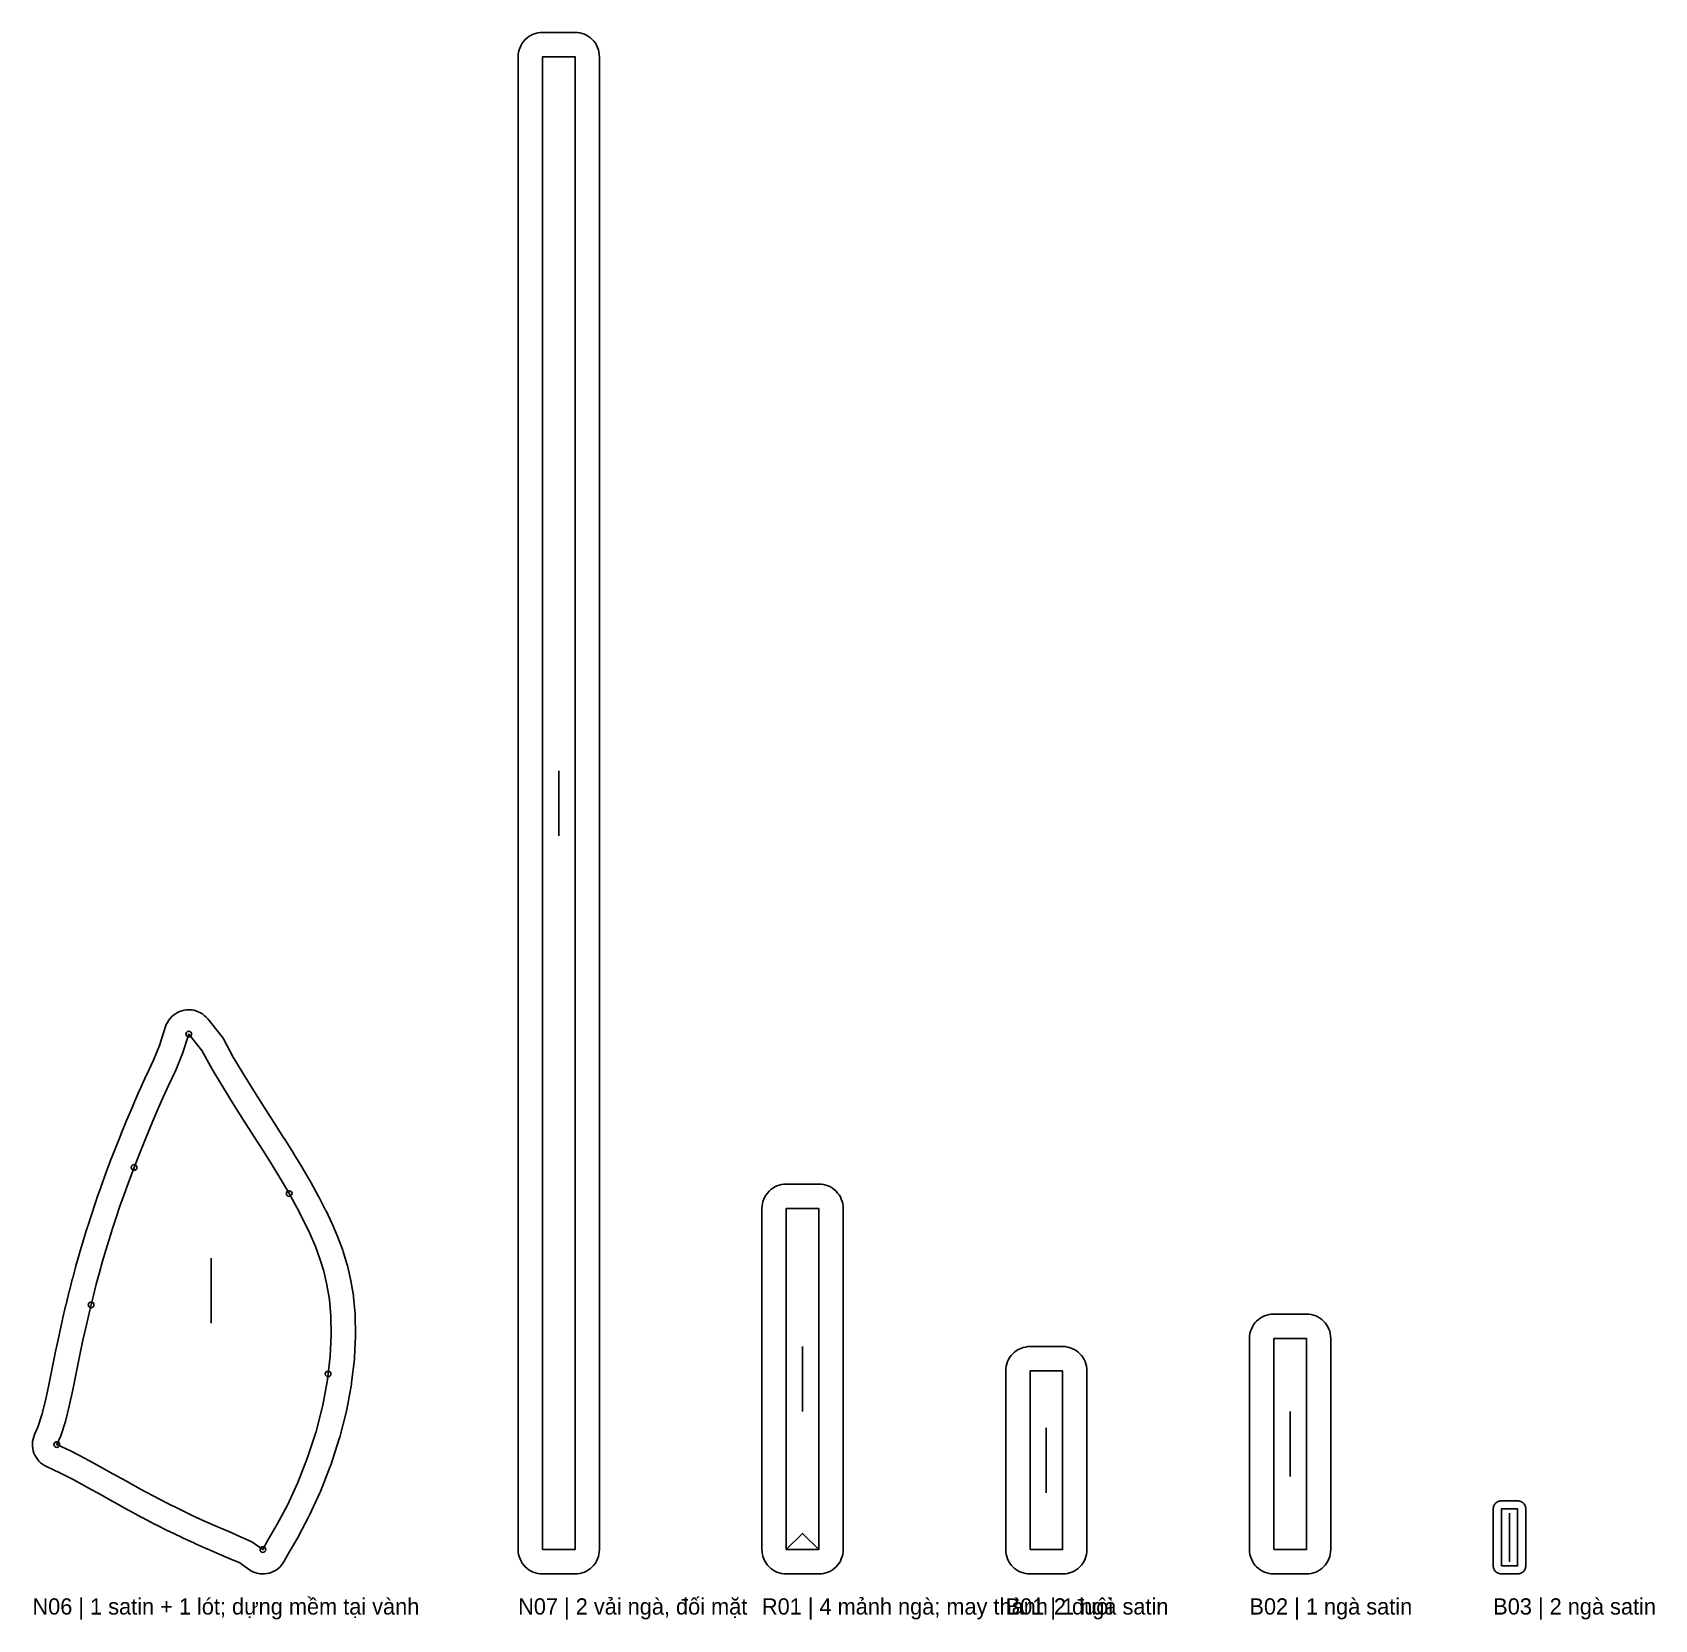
# Model space of a CAD drawing. Header units: millimetres. Extents: x 0 to 995, y -21 to 196.
# Drawn here: x 795 to 994.6, y -5.6 to 189.8 of the extents above; entities that cross this region are included whole.
import ezdxf

# ---------------------------------------------------------------- set-up
doc = ezdxf.new("R2010")
doc.units = ezdxf.units.MM
for name, color, linetype in [('CUT', 7, 'Continuous'), ('GRAIN', 8, 'Continuous'), ('LABEL', 7, 'Continuous'), ('NOTCH', 5, 'Continuous'), ('SEW', 1, 'Continuous')]:
    doc.layers.add(name, color=color, linetype=linetype)

msp = doc.modelspace()

# ---------------------------------------------------------------- texts
at = {"layer": 'LABEL'}
for s, p in [('N06 | 1 satin + 1 lót; dựng mềm tại vành', (795, -5)), ('N07 | 2 vải ngà, đối mặt', (854.77, -5)), ('R01 | 4 mảnh ngà; may thành 2 đuôi', (884.77, -5)), ('B01 | 1 ngà satin', (914.77, -5)), ('B02 | 1 ngà satin', (944.77, -5)), ('B03 | 2 ngà satin', (974.77, -5))]:
    msp.add_text(s, height=2, dxfattribs=at).set_placement(p)

# ---------------------------------------------------------------- linework, layer by layer
at = {"layer": 'CUT'}
for points in [[(854.77, 3), (854.77, 186.78), (854.79, 187.08), (854.83, 187.37), (854.9, 187.65), (855, 187.93), (855.13, 188.2), (855.28, 188.45), (855.45, 188.69), (855.65, 188.9), (855.87, 189.1), (856.1, 189.28), (856.36, 189.43), (856.62, 189.55), (856.9, 189.65), (857.19, 189.72), (857.48, 189.77), (857.77, 189.78), (861.77, 189.78), (862.07, 189.77), (862.36, 189.72), (862.64, 189.65), (862.92, 189.55), (863.19, 189.43), (863.44, 189.28), (863.67, 189.1), (863.89, 188.9), (864.09, 188.69), (864.27, 188.45), (864.42, 188.2), (864.54, 187.93), (864.64, 187.65), (864.71, 187.37), (864.76, 187.08), (864.77, 186.78), (864.77, 3), (864.76, 2.71), (864.71, 2.41), (864.64, 2.13), (864.54, 1.85), (864.42, 1.59), (864.27, 1.33), (864.09, 1.1), (863.89, 0.88), (863.67, 0.68), (863.44, 0.51), (863.19, 0.35), (862.92, 0.23), (862.64, 0.13), (862.36, 0.06), (862.07, 0.01), (861.77, 0), (857.77, 0), (857.48, 0.01), (857.19, 0.06), (856.9, 0.13), (856.62, 0.23), (856.36, 0.35), (856.1, 0.51), (855.87, 0.68), (855.65, 0.88), (855.45, 1.1), (855.28, 1.33), (855.13, 1.59), (855, 1.85), (854.9, 2.13), (854.83, 2.41), (854.79, 2.71), (854.77, 3)], [(799.94, 36.42), (799.95, 36.45), (800.34, 37.9), (800.35, 37.94), (800.75, 39.33), (800.75, 39.36), (801.15, 40.71), (801.16, 40.74), (801.57, 42.07), (801.58, 42.1), (802, 43.44), (802.01, 43.46), (802.45, 44.82), (802.46, 44.85), (802.93, 46.24), (802.94, 46.26), (803.44, 47.7), (803.45, 47.73), (803.99, 49.21), (804, 49.24), (804.57, 50.78), (804.58, 50.81), (805.2, 52.4), (805.21, 52.43), (805.87, 54.08), (805.88, 54.11), (806.58, 55.81), (806.59, 55.84), (807.34, 57.6), (807.35, 57.64), (808.14, 59.46), (808.16, 59.5), (809.01, 61.37), (809.03, 61.41), (809.89, 63.24), (810.63, 65.08), (811.37, 67.38), (811.47, 67.65), (811.6, 67.91), (811.76, 68.16), (811.94, 68.39), (812.14, 68.61), (812.36, 68.8), (812.59, 68.97), (812.85, 69.12), (813.11, 69.24), (813.39, 69.34), (813.67, 69.41), (813.96, 69.44), (814.26, 69.46), (814.55, 69.44), (814.84, 69.39), (815.12, 69.32), (815.4, 69.22), (815.66, 69.09), (815.91, 68.94), (816.14, 68.76), (816.36, 68.56), (816.56, 68.35), (818.18, 66.34), (818.35, 66.12), (818.49, 65.88), (819.7, 63.63), (820.96, 61.55), (822.25, 59.49), (823.51, 57.48), (824.75, 55.54), (825.95, 53.65), (825.97, 53.64), (827.11, 51.81), (827.13, 51.77), (828.21, 50), (828.24, 49.95), (829.25, 48.23), (829.28, 48.17), (830.21, 46.49), (830.25, 46.42), (831.08, 44.79), (831.13, 44.7), (831.87, 43.12), (831.92, 43.01), (832.57, 41.47), (832.62, 41.34), (833.18, 39.85), (833.23, 39.69), (833.7, 38.16), (833.76, 37.97), (834.15, 36.31), (834.19, 36.1), (834.5, 34.27), (834.52, 34.06), (834.71, 32.01), (834.72, 31.8), (834.77, 29.47), (834.77, 29.26), (834.64, 26.65), (834.62, 26.45), (834.28, 23.55), (834.25, 23.36), (833.67, 20.25), (833.63, 20.06), (832.81, 16.82), (832.76, 16.64), (831.72, 13.4), (831.65, 13.22), (830.45, 10.15), (830.38, 9.98), (829.1, 7.22), (829.02, 7.07), (827.77, 4.72), (827.72, 4.63), (826.59, 2.69), (825.98, 1.56), (825.83, 1.31), (825.64, 1.07), (825.44, 0.85), (825.21, 0.65), (824.97, 0.48), (824.71, 0.33), (824.44, 0.2), (824.15, 0.11), (823.86, 0.04), (823.56, 0.01), (823.26, 0), (822.96, 0.02), (822.66, 0.08), (822.37, 0.16), (822.1, 0.27), (821.83, 0.41), (821.58, 0.58), (820.51, 1.36), (819.41, 1.84), (817.98, 2.45), (817.97, 2.45), (816.5, 3.08), (816.47, 3.1), (814.96, 3.76), (814.92, 3.78), (813.39, 4.49), (813.34, 4.51), (811.78, 5.26), (811.74, 5.28), (810.15, 6.08), (810.11, 6.1), (808.48, 6.95), (808.44, 6.97), (806.81, 7.85), (806.78, 7.87), (805.13, 8.78), (805.11, 8.79), (803.44, 9.73), (801.76, 10.66), (800.1, 11.57), (798.45, 12.42), (796.74, 13.21), (796.48, 13.35), (796.23, 13.51), (796, 13.69), (795.79, 13.89), (795.61, 14.12), (795.44, 14.36), (795.3, 14.61), (795.18, 14.88), (795.09, 15.16), (795.03, 15.45), (795, 15.74), (795, 16.03), (795.02, 16.32), (795.07, 16.61), (795.15, 16.89), (795.26, 17.16), (795.67, 18.07), (796.16, 19.59), (796.61, 21.34), (797.02, 23.27), (797.43, 25.32), (797.85, 27.37), (797.85, 27.4), (798.27, 29.39), (798.28, 29.42), (798.7, 31.32), (798.71, 31.36), (799.12, 33.14), (799.13, 33.17), (799.53, 34.83), (799.54, 34.87), (799.94, 36.42)], [(884.77, 3), (884.77, 45), (884.79, 45.29), (884.83, 45.59), (884.9, 45.87), (885, 46.15), (885.13, 46.41), (885.28, 46.67), (885.45, 46.9), (885.65, 47.12), (885.87, 47.32), (886.1, 47.49), (886.36, 47.65), (886.62, 47.77), (886.9, 47.87), (887.19, 47.94), (887.48, 47.99), (887.77, 48), (891.77, 48), (892.07, 47.99), (892.36, 47.94), (892.64, 47.87), (892.92, 47.77), (893.19, 47.65), (893.44, 47.49), (893.67, 47.32), (893.89, 47.12), (894.09, 46.9), (894.27, 46.67), (894.42, 46.41), (894.54, 46.15), (894.64, 45.87), (894.71, 45.59), (894.76, 45.29), (894.77, 45), (894.77, 3), (894.76, 2.71), (894.71, 2.41), (894.64, 2.13), (894.54, 1.85), (894.42, 1.59), (894.27, 1.33), (894.09, 1.1), (893.89, 0.88), (893.67, 0.68), (893.44, 0.51), (893.19, 0.35), (892.92, 0.23), (892.64, 0.13), (892.36, 0.06), (892.07, 0.01), (891.77, 0), (887.77, 0), (887.48, 0.01), (887.19, 0.06), (886.9, 0.13), (886.62, 0.23), (886.36, 0.35), (886.1, 0.51), (885.87, 0.68), (885.65, 0.88), (885.45, 1.1), (885.28, 1.33), (885.13, 1.59), (885, 1.85), (884.9, 2.13), (884.83, 2.41), (884.79, 2.71), (884.77, 3)], [(944.77, 3), (944.77, 29), (944.79, 29.29), (944.83, 29.59), (944.9, 29.87), (945, 30.15), (945.13, 30.41), (945.28, 30.67), (945.45, 30.9), (945.65, 31.12), (945.87, 31.32), (946.1, 31.49), (946.36, 31.65), (946.62, 31.77), (946.9, 31.87), (947.19, 31.94), (947.48, 31.99), (947.77, 32), (951.77, 32), (952.07, 31.99), (952.36, 31.94), (952.64, 31.87), (952.92, 31.77), (953.19, 31.65), (953.44, 31.49), (953.67, 31.32), (953.89, 31.12), (954.09, 30.9), (954.27, 30.67), (954.42, 30.41), (954.54, 30.15), (954.64, 29.87), (954.71, 29.59), (954.76, 29.29), (954.77, 29), (954.77, 3), (954.76, 2.71), (954.71, 2.41), (954.64, 2.13), (954.54, 1.85), (954.42, 1.59), (954.27, 1.33), (954.09, 1.1), (953.89, 0.88), (953.67, 0.68), (953.44, 0.51), (953.19, 0.35), (952.92, 0.23), (952.64, 0.13), (952.36, 0.06), (952.07, 0.01), (951.77, 0), (947.77, 0), (947.48, 0.01), (947.19, 0.06), (946.9, 0.13), (946.62, 0.23), (946.36, 0.35), (946.1, 0.51), (945.87, 0.68), (945.65, 0.88), (945.45, 1.1), (945.28, 1.33), (945.13, 1.59), (945, 1.85), (944.9, 2.13), (944.83, 2.41), (944.79, 2.71), (944.77, 3)], [(914.77, 3), (914.77, 25), (914.79, 25.29), (914.83, 25.59), (914.9, 25.87), (915, 26.15), (915.13, 26.41), (915.28, 26.67), (915.45, 26.9), (915.65, 27.12), (915.87, 27.32), (916.1, 27.49), (916.36, 27.65), (916.62, 27.77), (916.9, 27.87), (917.19, 27.94), (917.48, 27.99), (917.77, 28), (921.77, 28), (922.07, 27.99), (922.36, 27.94), (922.64, 27.87), (922.92, 27.77), (923.19, 27.65), (923.44, 27.49), (923.67, 27.32), (923.89, 27.12), (924.09, 26.9), (924.27, 26.67), (924.42, 26.41), (924.54, 26.15), (924.64, 25.87), (924.71, 25.59), (924.76, 25.29), (924.77, 25), (924.77, 3), (924.76, 2.71), (924.71, 2.41), (924.64, 2.13), (924.54, 1.85), (924.42, 1.59), (924.27, 1.33), (924.09, 1.1), (923.89, 0.88), (923.67, 0.68), (923.44, 0.51), (923.19, 0.35), (922.92, 0.23), (922.64, 0.13), (922.36, 0.06), (922.07, 0.01), (921.77, 0), (917.77, 0), (917.48, 0.01), (917.19, 0.06), (916.9, 0.13), (916.62, 0.23), (916.36, 0.35), (916.1, 0.51), (915.87, 0.68), (915.65, 0.88), (915.45, 1.1), (915.28, 1.33), (915.13, 1.59), (915, 1.85), (914.9, 2.13), (914.83, 2.41), (914.79, 2.71), (914.77, 3)], [(974.77, 1), (974.77, 8), (974.78, 8.1), (974.79, 8.2), (974.81, 8.29), (974.85, 8.38), (974.89, 8.47), (974.94, 8.56), (975, 8.63), (975.06, 8.71), (975.14, 8.77), (975.22, 8.83), (975.3, 8.88), (975.39, 8.92), (975.48, 8.96), (975.58, 8.98), (975.67, 9), (975.77, 9), (977.77, 9), (977.87, 9), (977.97, 8.98), (978.06, 8.96), (978.15, 8.92), (978.24, 8.88), (978.33, 8.83), (978.41, 8.77), (978.48, 8.71), (978.54, 8.63), (978.6, 8.56), (978.65, 8.47), (978.7, 8.38), (978.73, 8.29), (978.75, 8.2), (978.77, 8.1), (978.77, 8), (978.77, 1), (978.77, 0.9), (978.75, 0.8), (978.73, 0.71), (978.7, 0.62), (978.65, 0.53), (978.6, 0.44), (978.54, 0.37), (978.48, 0.29), (978.41, 0.23), (978.33, 0.17), (978.24, 0.12), (978.15, 0.08), (978.06, 0.04), (977.97, 0.02), (977.87, 0), (977.77, 0), (975.77, 0), (975.67, 0), (975.58, 0.02), (975.48, 0.04), (975.39, 0.08), (975.3, 0.12), (975.22, 0.17), (975.14, 0.23), (975.06, 0.29), (975, 0.37), (974.94, 0.44), (974.89, 0.53), (974.85, 0.62), (974.81, 0.71), (974.79, 0.8), (974.78, 0.9), (974.77, 1)]]:
    msp.add_lwpolyline(points, close=True, dxfattribs=at)
at = {"layer": 'GRAIN'}
for p, q in [((859.77, 90.89), (859.77, 98.89)), ((817, 30.86), (817, 38.86)), ((889.77, 20), (889.77, 28)), ((949.77, 12), (949.77, 20)), ((919.77, 10), (919.77, 18)), ((976.77, 1.5), (976.77, 7.5))]:
    msp.add_line(p, q, dxfattribs=at)
at = {"layer": 'NOTCH'}
for centre in [(814.23, 66.46), (814.23, 66.46), (807.51, 50.05), (826.6, 46.82), (802.21, 33.13), (831.38, 24.62), (797.99, 15.93), (823.35, 3)]:
    msp.add_circle(centre, 0.35, dxfattribs=at)
at = {"layer": 'SEW'}
for points in [[(857.77, 3), (861.77, 3), (861.77, 186.78), (857.77, 186.78), (857.77, 3)], [(802.85, 35.67), (803.24, 37.12), (803.63, 38.51), (804.03, 39.86), (804.44, 41.19), (804.86, 42.53), (805.3, 43.89), (805.77, 45.28), (806.27, 46.71), (806.81, 48.19), (807.38, 49.73), (808, 51.32), (808.66, 52.97), (809.36, 54.67), (810.1, 56.44), (810.89, 58.26), (811.74, 60.13), (812.64, 62.04), (813.45, 64.06), (814.23, 66.46), (815.85, 64.45), (817.1, 62.14), (818.41, 59.98), (819.7, 57.89), (820.98, 55.88), (822.22, 53.93), (823.43, 52.04), (824.57, 50.21), (825.65, 48.44), (826.66, 46.72), (827.58, 45.05), (828.41, 43.42), (829.16, 41.84), (829.81, 40.3), (830.36, 38.81), (830.84, 37.27), (831.23, 35.61), (831.54, 33.78), (831.72, 31.73), (831.77, 29.41), (831.64, 26.8), (831.3, 23.91), (830.72, 20.79), (829.9, 17.55), (828.86, 14.32), (827.66, 11.24), (826.38, 8.48), (825.13, 6.13), (823.98, 4.16), (823.35, 3), (822.01, 3.97), (820.6, 4.59), (819.16, 5.21), (817.68, 5.84), (816.18, 6.51), (814.65, 7.21), (813.08, 7.96), (811.49, 8.76), (809.87, 9.61), (808.23, 10.49), (806.58, 11.41), (804.9, 12.34), (803.21, 13.29), (801.5, 14.22), (799.77, 15.11), (797.99, 15.93), (798.47, 16.99), (799.05, 18.75), (799.53, 20.65), (799.96, 22.66), (800.37, 24.73), (800.79, 26.78), (801.21, 28.77), (801.63, 30.67), (802.04, 32.46), (802.45, 34.12), (802.85, 35.67)], [(887.77, 3), (891.77, 3), (891.77, 45), (887.77, 45), (887.77, 3)], [(947.77, 3), (951.77, 3), (951.77, 29), (947.77, 29), (947.77, 3)], [(917.77, 3), (921.77, 3), (921.77, 25), (917.77, 25), (917.77, 3)], [(975.77, 1), (977.77, 1), (977.77, 8), (975.77, 8), (975.77, 1)]]:
    msp.add_lwpolyline(points, close=True, dxfattribs=at)
msp.add_lwpolyline([(887.77, 3), (889.77, 5), (891.77, 3)], dxfattribs=at)

msp.set_redraw_order([(e.dxf.handle, doc.entitydb.next_handle()) for e in msp.query("TEXT MTEXT ATTDEF DIMENSION ARC_DIMENSION")])  # texts and dimensions are drawn at this point

doc.saveas('drawing.dxf')
